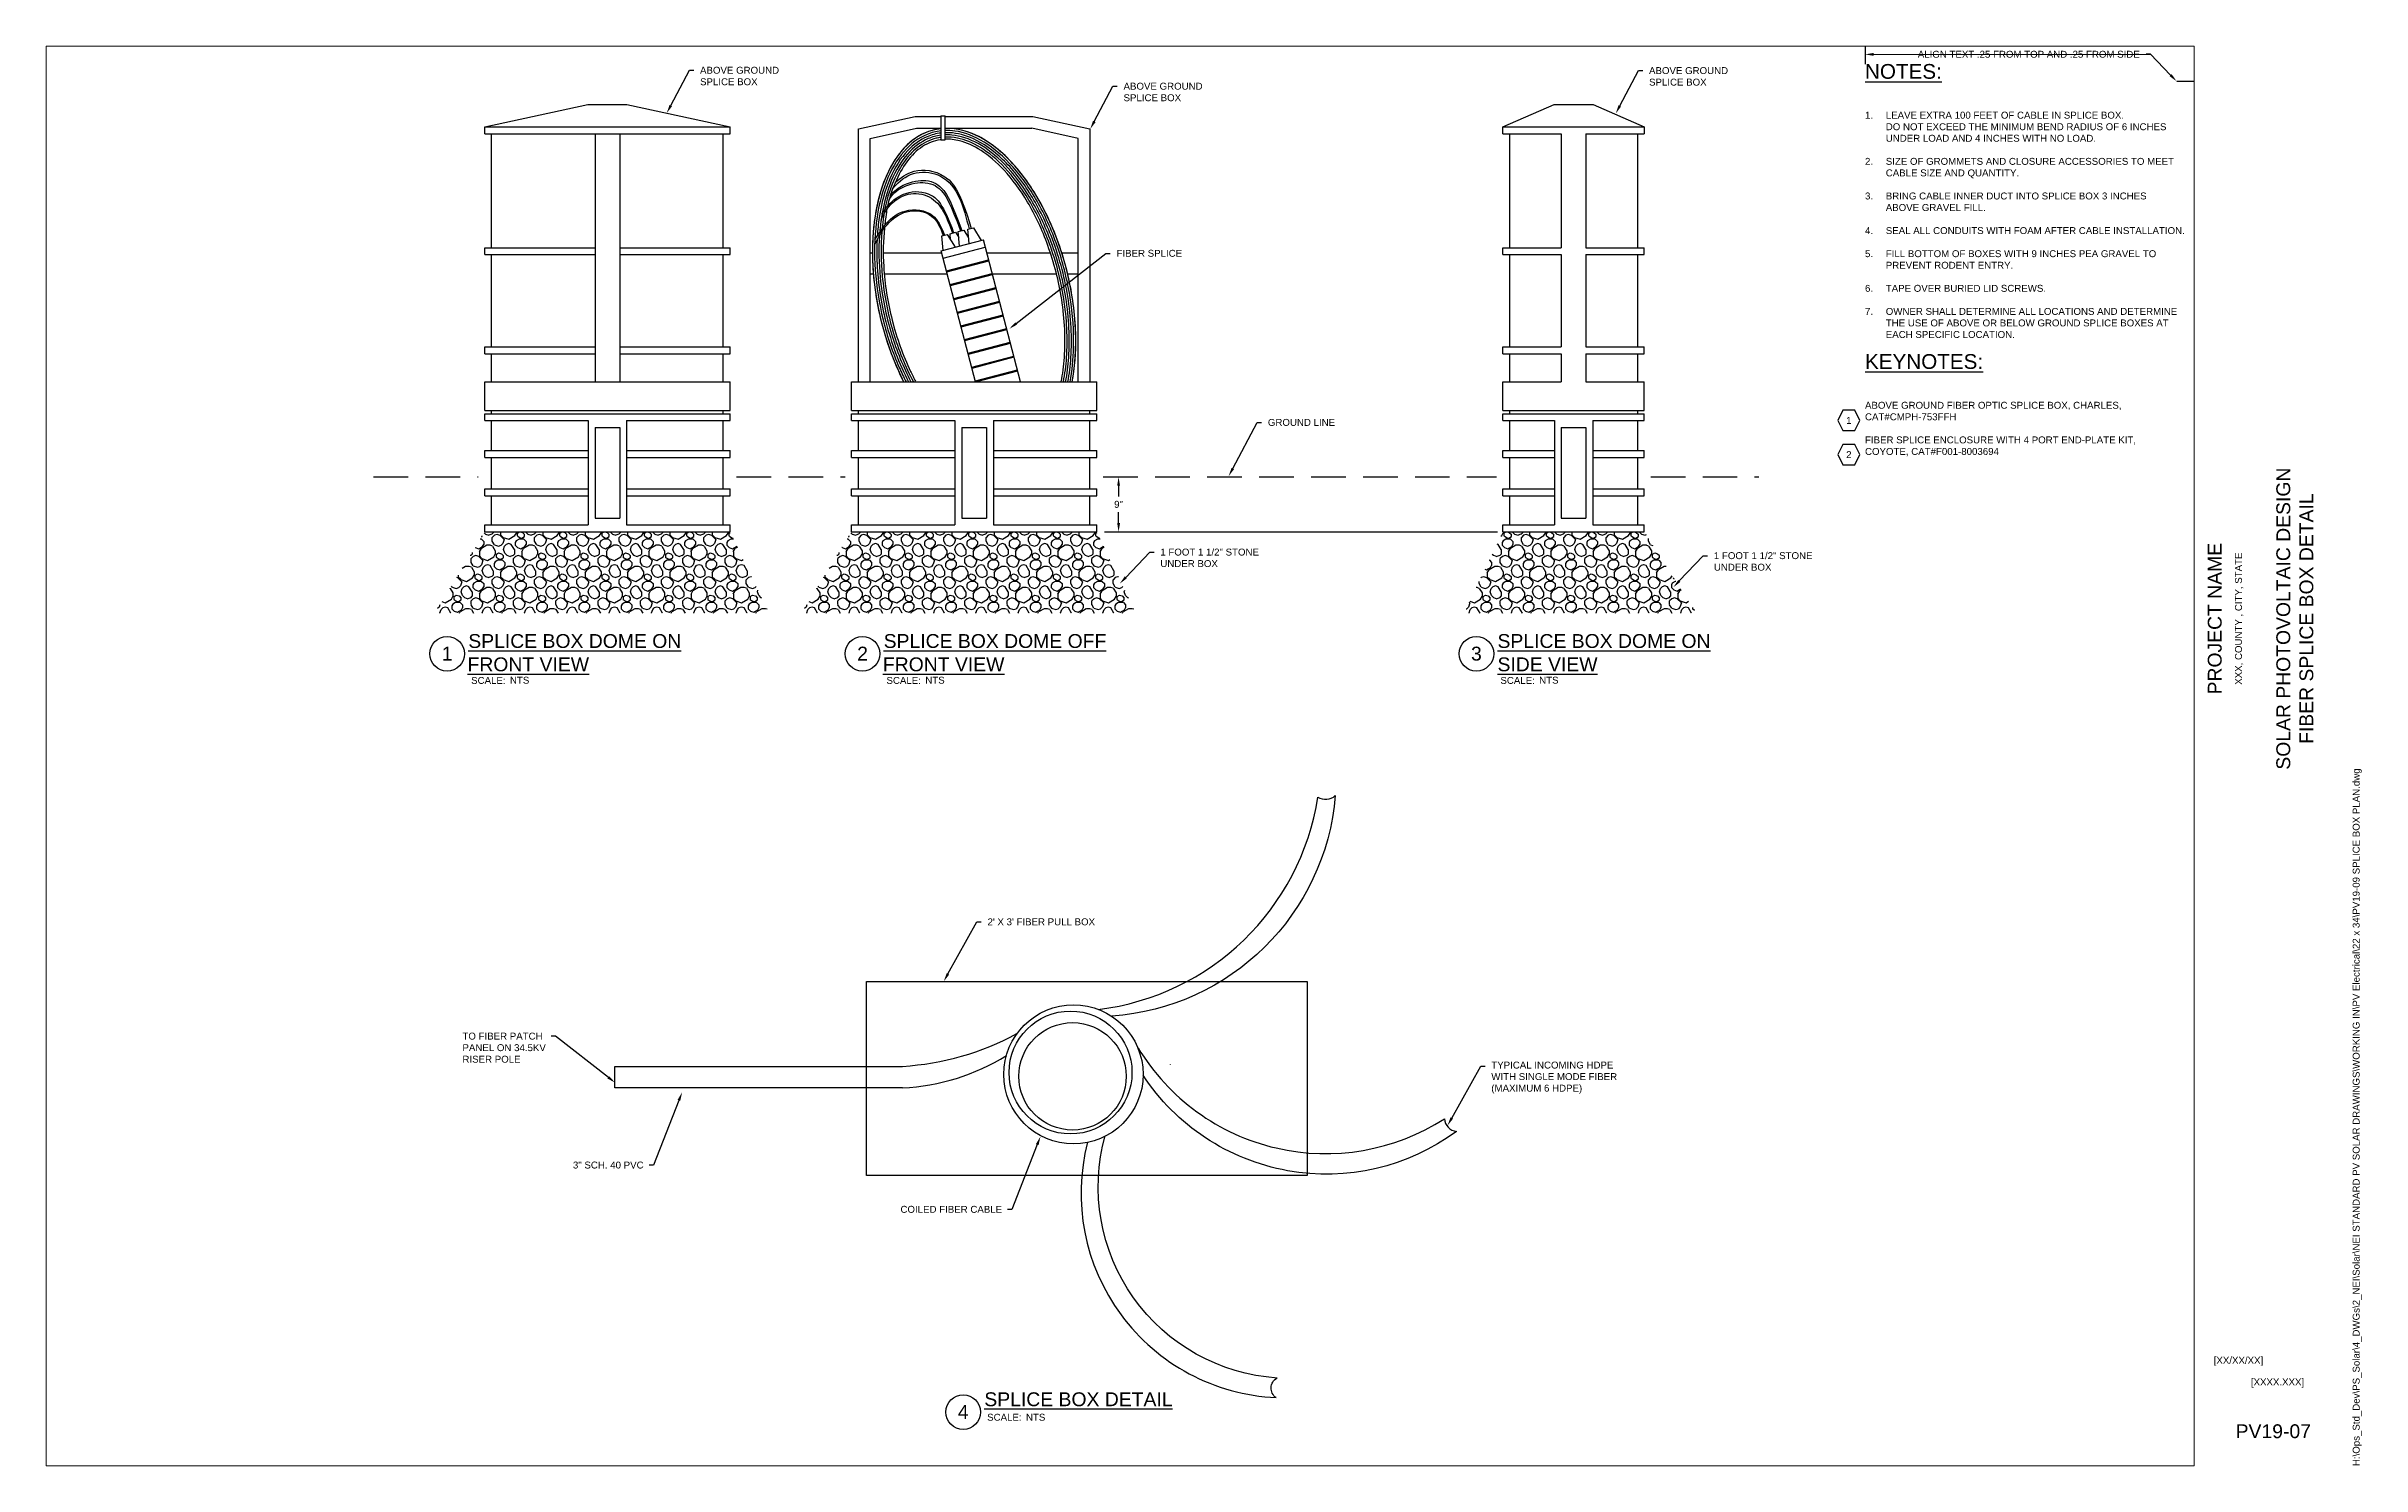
# Paper-space layout 'FIBER SPLICE BOX DETAIL' of a CAD drawing. Header units: feet, sheet in inches. Extents: x 0.7 to 34.2, y 1.3 to 21.8.
# The model-space entities are those that its viewports show. They can reach past a viewport. Long polylines and large blocks are cut down to what shows.
import ezdxf
from ezdxf import colors
from ezdxf.entities.mleader import LeaderData, LeaderLine
from ezdxf.enums import TextEntityAlignment as Align
from ezdxf.math import Vec2, Vec3

# ---------------------------------------------------------------- set-up
doc = ezdxf.new("R2010")
doc.units = ezdxf.units.FT
doc.header["$MEASUREMENT"] = 0
doc.linetypes.add('DASHED', pattern=[0.75, 0.5, -0.25])
for name, color, linetype in [('E-ANNO-NOTE', 3, 'Continuous'), ('E-WIPE-OUT', 7, 'Continuous'), ('G-ANNO-TEXT', 1, 'Continuous'), ('G-ANNO-TEXT @ 1', 1, 'Continuous'), ('G-ANNO-TTBL', 1, 'Continuous'), ('GEN-003', 3, 'Continuous')]:
    doc.layers.add(name, color=color, linetype=linetype)
doc.layers.add('FO- splice box Above', color=1, linetype='Continuous', lineweight=30)
doc.layers.add('G-NPLT', color=67, linetype='Continuous', plot=False)
doc.layers.add('VP', color=11, linetype='Continuous', plot=False)
doc.styles.add('NEI-A', font='arial.ttf')
doc.dimstyles.new('NEI-A', dxfattribs={"dimtxt": 0.1, "dimasz": 0.125, "dimexe": 0.0625, "dimexo": 0.0625, "dimgap": 0.0625, "dimtad": 0, "dimtih": 1, "dimtoh": 1, "dimdec": 4, "dimzin": 3, "dimdsep": 46, "dimlunit": 4, "dimtxsty": 'NEI-A', "dimcen": 0, "dimadec": 0, "dimazin": 0, "dimtfac": 0.75, "dimtdec": 4, "dimtofl": 0, "dimtmove": 0, "dimatfit": 3, "dimfxl": 1, "dimfrac": 1, "dimtolj": 1, "dimtzin": 0, "dimarcsym": 0})

psp = doc.layouts.new('FIBER SPLICE BOX DETAIL')

# ---------------------------------------------------------------- texts
at = {"layer": 'G-ANNO-TEXT', "insert": (26.985, 21.512), "char_height": 0.1, "attachment_point": 1, "style": 'NEI-A'}
psp.add_mtext_dynamic_manual_height_columns('\\pi-0.3,l0.3,t0.3;{\\H2.1322x;\\LNOTES:\\P}\\P\\P1.^ILEAVE EXTRA 100 FEET OF CABLE IN SPLICE BOX.\\P^IDO NOT EXCEED THE MINIMUM BEND RADIUS OF 6 INCHES UNDER LOAD AND 4 INCHES WITH NO LOAD.\\P\\P2.^ISIZE OF GROMMETS AND CLOSURE ACCESSORIES TO MEET CABLE SIZE AND QUANTITY.\\P\\P3.^IBRING CABLE INNER DUCT INTO SPLICE BOX 3 INCHES ABOVE GRAVEL FILL.\\P\\P4.^ISEAL ALL CONDUITS WITH FOAM AFTER CABLE INSTALLATION.  \\P\\P5.^IFILL BOTTOM OF BOXES WITH 9 INCHES PEA GRAVEL TO PREVENT RODENT ENTRY.\\P\\P6.^ITAPE OVER BURIED LID SCREWS.\\P\\P7.^IOWNER SHALL DETERMINE ALL LOCATIONS AND DETERMINE THE USE OF ABOVE OR BELOW GROUND SPLICE BOXES AT EACH SPECIFIC LOCATION.\\P\\P{\\H2.1322x;\\LKEYNOTES:\\P\\H0.469x;\\l\\P\\P\\pi0,l0,tz;ABOVE GROUND FIBER OPTIC SPLICE BOX, CHARLES, CAT#CMPH-753FFH\\P\\PFIBER SPLICE ENCLOSURE WITH 4 PORT END-PLATE KIT, COYOTE, CAT#F001-8003694 }', width=4.50088, gutter_width=0.547, heights=[0], dxfattribs=at)
at = {"layer": 'G-ANNO-TTBL', "style": 'NEI-A'}
psp.add_text('XXX, COUNTY , CITY, STATE', height=0.1, rotation=90, dxfattribs=at).set_placement((32.384, 13.502), align=Align.MIDDLE)
at = {"layer": 'G-ANNO-TTBL', "char_height": 0.2, "attachment_point": 5, "rotation": 90, "style": 'NEI-A'}
for s, width, gutter_width, heights, insert in [('SOLAR PHOTOVOLTAIC DESIGN\\PFIBER SPLICE BOX DETAIL', 6.78569, 0, [1.376], (33.19, 13.502)), ('PROJECT NAME', 7.8846, 0.5, [0], (32.034, 13.502))]:
    psp.add_mtext_dynamic_manual_height_columns(s, width=width, gutter_width=gutter_width, heights=heights, dxfattribs=dict(at, insert=insert))
at = {"layer": 'G-ANNO-TTBL', "style": 'NEI-A'}
for s, width, insert, char_height, attachment_point in [('[XX/XX/XX]', 0.85482, (32.018, 2.776), 0.1, 4), ('[XXXX.XXX]', 0.85482, (32.939, 2.463), 0.1, 5), ('PV19-07', 1.7218, (32.878, 1.765), 0.2, 5)]:
    psp.add_mtext_dynamic_manual_height_columns(s, width=width, gutter_width=0.5, heights=[0], dxfattribs=dict(at, insert=insert, char_height=char_height, attachment_point=attachment_point))
at = {"layer": 'G-NPLT', "insert": (34.024, 1.263), "char_height": 0.1, "width": 13.97168, "attachment_point": 1, "rotation": 90, "style": 'NEI-A'}
psp.add_mtext('H:\\\\Ops_Std_Dev\\\\PS_Solar\\\\4_DWGs\\\\2_NEI\\\\Solar\\\\NEI STANDARD PV SOLAR DRAWINGS\\\\WORKING IN\\\\PV Electrical\\\\22 x 34\\\\PV19-09 SPLICE BOX PLAN.dwg', dxfattribs=at)

msp = doc.modelspace()

# ---------------------------------------------------------------- blocks, each defined once
blk = doc.blocks.new('DETAIL_TITLE')
blk.add_circle((0.592, -0.513), 0.25)
at = {"style": 'NEI-A'}
blk.add_attdef('DETAIL_TITLE_001', (0.91, -0.485), '', height=0.2, dxfattribs=at)
at = {"style": 'NEI-A', "flags": 8}
blk.add_attdef('#', text='', height=0.2, dxfattribs=at).set_placement((0.592, -0.511), align=Align.MIDDLE_CENTER)
at = {"style": 'NEI-A'}
for tag, p in [('SCALE:', (0.939, -0.738)), ('1"_=_', (1.547, -0.738))]:
    blk.add_attdef(tag, text='', height=0.1, dxfattribs=at).set_placement(p, align=Align.BOTTOM_LEFT)
blk = doc.blocks.new('KEYN')
at = {"transparency": 16777216}
blk.add_wipeout([(-0.158, 0), (-0.088, 0.147), (0.088, 0.147), (0.159, 0), (0.088, -0.147), (-0.088, -0.147)], dxfattribs=at).dxf.layer = 'E-WIPE-OUT'
at = {"layer": 'G-ANNO-TEXT', "transparency": 16777216}
blk.add_lwpolyline([(-0.088, 0.147), (-0.158, 0), (-0.088, -0.147), (0.088, -0.147), (0.159, 0), (0.088, 0.147), (-0.088, 0.147)], dxfattribs=at)
at = {"layer": 'G-ANNO-TEXT', "transparency": 16777216, "style": 'NEI-A'}
blk.add_attdef('#', text='', height=0.1, dxfattribs=at).set_placement((0, 0), align=Align.MIDDLE_CENTER)
blk = doc.blocks.new('fo-box-side')
at = {"layer": 'FO- splice box Above'}
for points in [[(-8.5, 48.74), (-2.35, 51.44), (2.35, 51.44), (8.5, 48.74)], [(-8.5, 48.74), (8.5, 48.74)], [(-8.5, 47.91), (-8.5, 48.74)], [(-8.5, 47.91), (-1.49, 47.91)], [(-7.67, 34.19), (-7.67, 47.91)], [(-1.49, 47.91), (-1.49, 34.19)], [(1.49, 47.91), (8.5, 47.91)], [(1.49, 47.91), (1.49, 34.19)], [(7.67, 47.91), (7.67, 34.19)], [(8.5, 48.74), (8.5, 47.91)], [(-8.5, 34.19), (-1.49, 34.19)], [(-8.5, 33.36), (-8.5, 34.19)], [(1.49, 34.19), (8.5, 34.19)], [(8.5, 33.36), (8.5, 34.19)], [(-8.5, 33.36), (-1.49, 33.36)], [(-7.67, 22.25), (-7.67, 33.36)], [(-1.49, 33.36), (-1.49, 22.25)], [(1.49, 33.36), (8.5, 33.36)], [(1.49, 33.36), (1.49, 22.25)], [(7.67, 33.36), (7.67, 22.25)], [(-8.5, 22.25), (-1.49, 22.25)], [(-8.5, 21.43), (-8.5, 22.25)], [(-8.5, 21.43), (-1.49, 21.43)], [(-7.67, 18.05), (-7.67, 21.43)], [(-1.49, 21.43), (-1.49, 18.05)], [(1.49, 22.25), (8.5, 22.25)], [(1.49, 21.43), (8.5, 21.43)], [(1.49, 21.43), (1.49, 18.05)], [(7.67, 21.43), (7.67, 18.05)], [(8.5, 21.43), (8.5, 22.25)], [(-8.5, 18.05), (-1.49, 18.05)], [(-8.5, 14.6), (-8.5, 18.05)], [(1.49, 18.05), (8.5, 18.05)], [(8.5, 14.6), (8.5, 18.05)], [(-8.5, 14.6), (8.5, 14.6)], [(-8.5, 14.22), (8.5, 14.22)], [(-8.5, 13.39), (-8.5, 14.22)], [(-7.67, 14.22), (-7.67, 14.6)], [(7.67, 14.6), (7.67, 14.22)], [(8.5, 13.39), (8.5, 14.22)], [(-8.5, 13.39), (-2.31, 13.39)], [(-7.67, 9.77), (-7.67, 13.39)], [(-2.31, 13.39), (-2.31, 0.83)], [(-1.49, 12.56), (1.49, 12.56)], [(-1.49, 12.56), (-1.49, 1.66)], [(1.49, 12.56), (1.49, 1.66)], [(2.31, 13.39), (8.5, 13.39)], [(2.31, 13.39), (2.31, 0.83)], [(7.67, 13.39), (7.67, 9.77)], [(-8.5, 9.77), (-2.31, 9.77)], [(-8.5, 8.94), (-8.5, 9.77)], [(-8.5, 8.94), (-2.31, 8.94)], [(-7.67, 5.16), (-7.67, 8.94)], [(2.31, 9.77), (8.5, 9.77)], [(2.31, 8.94), (8.5, 8.94)], [(7.67, 8.94), (7.67, 5.16)], [(8.5, 8.94), (8.5, 9.77)], [(-8.5, 5.16), (-2.31, 5.16)], [(-8.5, 4.33), (-8.5, 5.16)], [(-8.5, 4.33), (-2.31, 4.33)], [(-7.67, 0.83), (-7.67, 4.33)], [(2.31, 5.16), (8.5, 5.16)], [(2.31, 4.33), (8.5, 4.33)], [(7.67, 4.33), (7.67, 0.83)], [(8.5, 4.33), (8.5, 5.16)], [(-8.5, 0.83), (-2.31, 0.83)], [(-8.5, 0), (-8.5, 0.83)], [(-8.5, 0), (8.5, 0)], [(-1.49, 1.66), (1.49, 1.66)], [(2.31, 0.83), (8.5, 0.83)], [(8.5, 0), (8.5, 0.83)]]:
    blk.add_lwpolyline(points, dxfattribs=at)
blk = doc.blocks.new('*D4')
at = {"color": 0, "lineweight": -2, "transparency": 16777216}
for p, q in [((25.29, 3.77), (25.512, 3.77)), ((25.449, 3.645), (25.449, 3.487)), ((25.449, 3.103), (25.449, 3.26)), ((25.307, 2.978), (25.512, 2.978))]:
    blk.add_line(p, q, dxfattribs=at)
at = {"color": 0, "transparency": 16777216}
for points in [[(25.429, 3.645), (25.47, 3.645), (25.449, 3.77)], [(25.429, 3.103), (25.47, 3.103), (25.449, 2.978)]]:
    blk.add_solid(points, dxfattribs=at)
at = {"layer": 'Defpoints', "color": 0, "transparency": 16777216}
for p in [(25.228, 3.77), (25.449, 3.77), (25.244, 2.978)]:
    blk.add_point(p, dxfattribs=at)
at = {"color": 0, "transparency": 16777216, "insert": (25.449, 3.374), "char_height": 0.1, "attachment_point": 5, "style": 'NEI-A'}
blk.add_mtext('\\A1;9"', dxfattribs=at)

# ---------------------------------------------------------------- dimensions: what is measured, and where the dimension line sits
dim = msp.add_linear_dim(base=(25.44948, 3.76987), p1=(25.24444, 2.97755), p2=(25.2279, 3.76987), angle=90, text='9"', dimstyle='NEI-A')
dim.commit()
dim.dimension.update_dxf_attribs({"geometry": '*D4', "text_midpoint": (25.44948, 3.37371)})

# ---------------------------------------------------------------- hatches: boundary and pattern name
h = msp.add_hatch()
h.set_pattern_fill('K13', color=256, scale=0.04, angle=45, style=0)
h.set_pattern_definition([(161.565, (15.46205, 2.18394), (-0.30547, 0.30547), [0.039004, -0.926977]), (198.435, (15.48673, 2.02571), (-0.30547, -0.30547), [0.044652, -0.92133]), (108.435, (15.36686, 2.0564), (-0.30547, 0.30547), [0.058743, -0.90724]), (120.9638, (15.50661, 2.10966), (-0.3054701, 0.3054701), [0.086623, -1.69456]), (341.565, (15.58482, 2.36898), (-0.30547, 0.30547), [0.041445, -0.924536]), (30.9638, (15.55191, 2.34924), (-0.3054701, -0.3054701), [0.038383, -1.742798]), (108.435, (15.55641, 2.29671), (-0.30547, 0.30547), [0.014243, -0.951738]), (30.9638, (15.61509, 2.27531), (-0.3054701, -0.3054701), [0.044966, -1.736216]), (239.0362, (15.533, 2.23613), (0.3054701, 0.3054701), [0.0269, -1.754281]), (210.9638, (15.57402, 2.26074), (-0.3054701, -0.3054701), [0.047836, -1.733346]), (59.0362, (15.65813, 2.15599), (0.3054701, 0.3054701), [0.032295, -1.748887]), (315, (15.64254, 2.26074), (0.61094, -8e-15), [0.045542, -0.386458]), (341.565, (15.5528, 2.13868), (-0.30547, 0.30547), [0.05183, -0.914152]), (30.9638, (15.60196, 2.12229), (-0.3054701, -0.3054701), [0.0655, -1.715683]), (59.0362, (15.51391, 2.31149), (0.3054701, 0.3054701), [0.04393, -1.737251]), (30.9638, (15.42623, 2.25889), (-0.3054701, -0.3054701), [0.102242, -1.67894]), (341.565, (15.64857, 1.98113), (-0.30547, 0.30547), [0.087635, -0.878346]), (59.0362, (15.61196, 2.07743), (0.3054701, 0.3054701), [0.055313, -1.72587]), (210.9638, (15.71897, 2.17199), (-0.3054701, -0.3054701), [0.091607, -1.689574]), (300.9638, (15.80175, 2.16107), (-0.3054701, 0.3054701), [0.07819, -1.70299]), (225, (15.64396, 1.8907), (-8e-15, -0.61094), [0.033566, -0.398434]), (251.565, (15.66382, 1.95029), (0.30547, 0.30547), [0.062805, -0.903176]), (18.435, (15.58322, 1.85464), (-0.30547, -0.30547), [0.039002, -0.92698]), (341.565, (15.52397, 1.87439), (-0.30547, 0.30547), [0.062454, -0.903527]), (198.435, (15.56245, 2.023), (-0.30547, -0.30547), [0.040032, -0.92595]), (161.565, (15.60544, 2.00867), (-0.30547, 0.30547), [0.045315, -0.920666]), (225, (15.52447, 2.01034), (-8e-15, -0.61094), [0.043815, -0.388185]), (135, (15.6638, 1.9503), (-0.61094, 8e-15), [0.08256, -0.34944]), (135, (15.64857, 1.98113), (-0.61094, 8e-15), [0.051765, -0.380235]), (180, (15.769, 2.172), (-0.30547, 0.30547), [0.05002, -0.56092]), (270, (15.61196, 2.07743), (-0.30547, 0.30547), [0.059694, -0.551246]), (270, (15.84198, 2.09402), (-0.30547, 0.30547), [0.030332, -0.580608]), (161.565, (15.80175, 2.16107), (-0.30547, 0.30547), [0.03453, -0.931453]), (315, (15.62414, 2.35588), (0.61094, -8e-15), [0.041723, -0.390277]), (90, (15.65364, 2.29844), (-0.30547, 0.30547), [0.02793, -0.58301]), (90, (15.5519, 2.31023), (-0.30547, 0.30547), [0.03901, -0.57193]), (360, (15.5921, 2.2753), (-0.30547, 0.30547), [0.022998, -0.587942]), (149.0362, (15.59209, 2.27531), (-0.3054701, 0.3054701), [0.041603, -1.739578]), (90, (15.4935, 1.9252), (-0.30547, 0.30547), [0.054164, -0.556776]), (120.9638, (15.52397, 1.87439), (-0.3054701, 0.3054701), [0.059248, -1.721933]), (315, (15.36686, 2.0564), (0.61094, -8e-15), [0.04022, -0.39178]), (71.565, (15.34828, 2.11212), (0.30547, 0.30547), [0.050688, -0.915293]), (45, (15.3643, 2.1602), (8e-15, 0.61094), [0.033566, -0.398434]), (198.435, (15.42504, 2.19628), (-0.30547, -0.30547), [0.039002, -0.92698]), (341.565, (15.3953, 2.02795), (-0.30547, 0.30547), [0.051733, -0.91425]), (45, (15.48673, 2.0257), (8e-15, 0.61094), [0.028114, -0.403886]), (270, (15.5066, 2.10966), (-0.30547, 0.30547), [0.06407, -0.54687]), (135, (15.5528, 2.13868), (-0.61094, 8e-15), [0.047566, -0.384434]), (180, (15.64254, 2.26074), (-0.30547, 0.30547), [0.068523, -0.542418]), (270, (15.51916, 2.21306), (-0.30547, 0.30547), [0.040752, -0.57019]), (270, (15.67474, 2.22854), (-0.30547, 0.30547), [0.04486, -0.56608]), (270, (15.5365, 2.36916), (-0.30547, 0.30547), [0.02, -0.59094])])
h.paths.add_polyline_path([(19.84086, 2.97755), (16.30086, 2.97755), (15.58143, 1.80315), (20.40261, 1.80315)])
h = msp.add_hatch()
h.set_pattern_fill('K13', color=256, scale=0.04, angle=45, style=0)
h.set_pattern_definition([(161.565, (20.75555, 2.18394), (-0.30547, 0.30547), [0.039004, -0.926977]), (198.435, (20.78024, 2.02571), (-0.30547, -0.30547), [0.044652, -0.92133]), (108.435, (20.66036, 2.0564), (-0.30547, 0.30547), [0.058743, -0.90724]), (120.9638, (20.80012, 2.10966), (-0.3054701, 0.3054701), [0.086623, -1.69456]), (341.565, (20.87833, 2.36898), (-0.30547, 0.30547), [0.041445, -0.924536]), (30.9638, (20.84541, 2.34924), (-0.3054701, -0.3054701), [0.038383, -1.742798]), (108.435, (20.84992, 2.29671), (-0.30547, 0.30547), [0.014243, -0.951738]), (30.9638, (20.90859, 2.27531), (-0.3054701, -0.3054701), [0.044966, -1.736216]), (239.0362, (20.8265, 2.23613), (0.3054701, 0.3054701), [0.0269, -1.754281]), (210.9638, (20.86752, 2.26074), (-0.3054701, -0.3054701), [0.047836, -1.733346]), (59.0362, (20.95163, 2.15599), (0.3054701, 0.3054701), [0.032295, -1.748887]), (315, (20.93604, 2.26074), (0.61094, -8e-15), [0.045542, -0.386458]), (341.565, (20.8463, 2.13868), (-0.30547, 0.30547), [0.05183, -0.914152]), (30.9638, (20.89547, 2.12229), (-0.3054701, -0.3054701), [0.0655, -1.715683]), (59.0362, (20.80741, 2.31149), (0.3054701, 0.3054701), [0.04393, -1.737251]), (30.9638, (20.71974, 2.25889), (-0.3054701, -0.3054701), [0.102242, -1.67894]), (341.565, (20.94207, 1.98113), (-0.30547, 0.30547), [0.087635, -0.878346]), (59.0362, (20.90546, 2.07743), (0.3054701, 0.3054701), [0.055313, -1.72587]), (210.9638, (21.01248, 2.17199), (-0.3054701, -0.3054701), [0.091607, -1.689574]), (300.9638, (21.09525, 2.16107), (-0.3054701, 0.3054701), [0.07819, -1.70299]), (225, (20.93746, 1.8907), (-8e-15, -0.61094), [0.033566, -0.398434]), (251.565, (20.95732, 1.95029), (0.30547, 0.30547), [0.062805, -0.903176]), (18.435, (20.87672, 1.85464), (-0.30547, -0.30547), [0.039002, -0.92698]), (341.565, (20.81747, 1.87439), (-0.30547, 0.30547), [0.062454, -0.903527]), (198.435, (20.85595, 2.023), (-0.30547, -0.30547), [0.040032, -0.92595]), (161.565, (20.89894, 2.00867), (-0.30547, 0.30547), [0.045315, -0.920666]), (225, (20.81797, 2.01034), (-8e-15, -0.61094), [0.043815, -0.388185]), (135, (20.9573, 1.9503), (-0.61094, 8e-15), [0.08256, -0.34944]), (135, (20.94207, 1.98113), (-0.61094, 8e-15), [0.051765, -0.380235]), (180, (21.0625, 2.172), (-0.30547, 0.30547), [0.05002, -0.56092]), (270, (20.90546, 2.07743), (-0.30547, 0.30547), [0.059694, -0.551246]), (270, (21.13548, 2.09402), (-0.30547, 0.30547), [0.030332, -0.580608]), (161.565, (21.09525, 2.16107), (-0.30547, 0.30547), [0.03453, -0.931453]), (315, (20.91764, 2.35588), (0.61094, -8e-15), [0.041723, -0.390277]), (90, (20.94715, 2.29844), (-0.30547, 0.30547), [0.02793, -0.58301]), (90, (20.8454, 2.31023), (-0.30547, 0.30547), [0.03901, -0.57193]), (360, (20.8856, 2.2753), (-0.30547, 0.30547), [0.022998, -0.587942]), (149.0362, (20.88559, 2.27531), (-0.3054701, 0.3054701), [0.041603, -1.739578]), (90, (20.787, 1.9252), (-0.30547, 0.30547), [0.054164, -0.556776]), (120.9638, (20.81747, 1.87439), (-0.3054701, 0.3054701), [0.059248, -1.721933]), (315, (20.66036, 2.0564), (0.61094, -8e-15), [0.04022, -0.39178]), (71.565, (20.64178, 2.11212), (0.30547, 0.30547), [0.050688, -0.915293]), (45, (20.6578, 2.1602), (8e-15, 0.61094), [0.033566, -0.398434]), (198.435, (20.71855, 2.19628), (-0.30547, -0.30547), [0.039002, -0.92698]), (341.565, (20.6888, 2.02795), (-0.30547, 0.30547), [0.051733, -0.91425]), (45, (20.78024, 2.0257), (8e-15, 0.61094), [0.028114, -0.403886]), (270, (20.80012, 2.10966), (-0.30547, 0.30547), [0.06407, -0.54687]), (135, (20.8463, 2.13868), (-0.61094, 8e-15), [0.047566, -0.384434]), (180, (20.93604, 2.26074), (-0.30547, 0.30547), [0.068523, -0.542418]), (270, (20.81266, 2.21306), (-0.30547, 0.30547), [0.040752, -0.57019]), (270, (20.96825, 2.22854), (-0.30547, 0.30547), [0.04486, -0.56608]), (270, (20.83, 2.36916), (-0.30547, 0.30547), [0.02, -0.59094])])
h.paths.add_polyline_path([(25.13436, 2.97755), (21.59436, 2.97755), (20.87493, 1.80315), (25.69612, 1.80315)])
h = msp.add_hatch()
h.set_pattern_fill('K13', color=256, scale=0.04, angle=45, style=0)
h.set_pattern_definition([(161.565, (30.3155, 2.18394), (-0.30547, 0.30547), [0.039004, -0.926977]), (198.435, (30.34019, 2.02571), (-0.30547, -0.30547), [0.044652, -0.92133]), (108.435, (30.2203, 2.0564), (-0.30547, 0.30547), [0.058743, -0.90724]), (120.9638, (30.36007, 2.10966), (-0.30547, 0.30547), [0.086623, -1.69456]), (341.565, (30.43828, 2.36898), (-0.30547, 0.30547), [0.041445, -0.924536]), (30.9638, (30.40536, 2.34924), (-0.30547, -0.30547), [0.038383, -1.7428]), (108.435, (30.40987, 2.29671), (-0.30547, 0.30547), [0.014243, -0.95174]), (30.9638, (30.46854, 2.27531), (-0.30547, -0.30547), [0.044966, -1.736216]), (239.0362, (30.38645, 2.23613), (0.30547, 0.30547), [0.0269, -1.75428]), (210.9638, (30.42747, 2.26074), (-0.30547, -0.30547), [0.047836, -1.733346]), (59.0362, (30.51158, 2.15599), (0.30547, 0.30547), [0.032295, -1.748887]), (315, (30.496, 2.26074), (0.61094, -8e-15), [0.04554, -0.38646]), (341.565, (30.40625, 2.13868), (-0.30547, 0.30547), [0.05183, -0.91415]), (30.9638, (30.45542, 2.12229), (-0.30547, -0.30547), [0.0655, -1.715683]), (59.0362, (30.36736, 2.31149), (0.30547, 0.30547), [0.04393, -1.73725]), (30.9638, (30.27969, 2.25889), (-0.30547, -0.30547), [0.10224, -1.67894]), (341.565, (30.50202, 1.98113), (-0.30547, 0.30547), [0.087635, -0.878346]), (59.0362, (30.46542, 2.07743), (0.30547, 0.30547), [0.055313, -1.72587]), (210.9638, (30.57243, 2.17199), (-0.30547, -0.30547), [0.091607, -1.689574]), (300.9638, (30.6552, 2.16107), (-0.30547, 0.30547), [0.07819, -1.70299]), (225, (30.4974, 1.8907), (-8e-15, -0.61094), [0.033566, -0.398434]), (251.565, (30.51727, 1.95029), (0.30547, 0.30547), [0.062805, -0.903176]), (18.435, (30.43667, 1.85464), (-0.30547, -0.30547), [0.039002, -0.92698]), (341.565, (30.37742, 1.87439), (-0.30547, 0.30547), [0.062454, -0.903527]), (198.435, (30.4159, 2.023), (-0.30547, -0.30547), [0.04003, -0.92595]), (161.565, (30.4589, 2.00867), (-0.30547, 0.30547), [0.045315, -0.920666]), (225, (30.37792, 2.01034), (-8e-15, -0.61094), [0.043815, -0.388185]), (135, (30.51727, 1.9503), (-0.61094, 8e-15), [0.08256, -0.34944]), (135, (30.502, 1.98113), (-0.61094, 8e-15), [0.051765, -0.380235]), (180, (30.62245, 2.172), (-0.30547, 0.30547), [0.05002, -0.56092]), (270, (30.46542, 2.07743), (-0.30547, 0.30547), [0.059694, -0.551246]), (270, (30.69543, 2.09402), (-0.30547, 0.30547), [0.03033, -0.58061]), (161.565, (30.6552, 2.16107), (-0.30547, 0.30547), [0.03453, -0.931453]), (315, (30.4776, 2.35588), (0.61094, -8e-15), [0.041723, -0.390277]), (90, (30.5071, 2.29844), (-0.30547, 0.30547), [0.02793, -0.58301]), (90, (30.40536, 2.31023), (-0.30547, 0.30547), [0.03901, -0.57193]), (360, (30.44554, 2.2753), (-0.30547, 0.30547), [0.023, -0.58794]), (149.0362, (30.44554, 2.27531), (-0.30547, 0.30547), [0.041603, -1.73958]), (90, (30.34694, 1.9252), (-0.30547, 0.30547), [0.054164, -0.556776]), (120.9638, (30.37742, 1.87439), (-0.30547, 0.30547), [0.05925, -1.721933]), (315, (30.2203, 2.0564), (0.61094, -8e-15), [0.04022, -0.39178]), (71.565, (30.20173, 2.11212), (0.30547, 0.30547), [0.05069, -0.915293]), (45, (30.21776, 2.1602), (8e-15, 0.61094), [0.033566, -0.398434]), (198.435, (30.2785, 2.19628), (-0.30547, -0.30547), [0.039002, -0.92698]), (341.565, (30.24875, 2.02795), (-0.30547, 0.30547), [0.051733, -0.91425]), (45, (30.3402, 2.0257), (8e-15, 0.61094), [0.028114, -0.403886]), (270, (30.36007, 2.10966), (-0.30547, 0.30547), [0.06407, -0.54687]), (135, (30.40625, 2.13868), (-0.61094, 8e-15), [0.047566, -0.384434]), (180, (30.496, 2.26074), (-0.30547, 0.30547), [0.068523, -0.542418]), (270, (30.3726, 2.21306), (-0.30547, 0.30547), [0.04075, -0.57019]), (270, (30.5282, 2.22854), (-0.30547, 0.30547), [0.04486, -0.56608]), (270, (30.38996, 2.36916), (-0.30547, 0.30547), [0.02, -0.59094])])
h.paths.add_polyline_path([(33.03632, 2.97755), (30.99632, 2.97755), (30.43489, 1.80315), (33.78376, 1.80315)])

# ---------------------------------------------------------------- linework, layer by layer
for points in [[(16.30086, 8.82671), (17.78857, 9.15071), (18.35314, 9.15071), (19.84086, 8.82671)], [(16.30086, 8.82671), (19.84086, 8.82671)], [(16.30086, 8.72729), (16.30086, 8.82671)], [(16.30086, 8.72729), (19.84086, 8.72729)], [(16.40028, 7.08031), (16.40028, 8.72729)], [(17.89248, 8.72729), (17.89248, 5.14339)], [(18.24924, 8.72729), (18.24924, 5.14339)], [(19.74144, 7.08031), (19.74144, 8.72729)], [(19.84086, 8.72729), (19.84086, 8.82671)], [(21.69378, 5.14339), (21.69378, 8.7974), (22.5152, 8.97629)], [(21.86418, 5.14339), (21.86418, 8.66012), (22.53354, 8.80589)], [(22.5152, 8.97629), (22.88292, 8.97629)], [(22.53354, 8.80589), (22.88292, 8.80589)], [(22.88292, 8.98636), (22.88292, 8.63939), (22.94706, 8.63939), (22.94706, 8.98636)], [(22.88292, 8.98636), (22.94706, 8.98636)], [(22.94706, 8.97629), (24.21352, 8.97629)], [(22.94706, 8.80589), (24.19518, 8.80589)], [(24.86454, 5.14339), (24.86454, 8.66012), (24.19518, 8.80589)], [(24.21352, 8.97629), (25.03494, 8.7974), (25.03494, 5.14339)], [(23.29222, 7.13953), (23.27329, 7.34783), (23.35342, 7.36883), (23.46553, 7.18495)], [(16.30086, 7.08031), (17.89248, 7.08031)], [(16.30086, 6.98089), (16.30086, 7.08031)], [(18.24924, 7.08031), (19.84086, 7.08031)], [(19.84086, 6.98089), (19.84086, 7.08031)], [(22.89091, 7.03436), (23.49847, 7.19358)], [(23.38645, 5.14339), (22.89091, 7.03436)], [(22.91583, 7.04089), (22.89673, 7.25102), (22.97687, 7.27202), (23.08996, 7.08652)], [(22.91823, 6.93013), (23.52579, 7.08934)], [(23.02531, 7.19256), (23.0171, 7.28293), (23.09724, 7.30393), (23.14392, 7.22735)], [(23.15518, 7.10349), (23.13608, 7.31362), (23.21622, 7.33462), (23.2847, 7.22229)], [(24.03573, 5.14339), (23.49847, 7.19358)], [(16.30086, 6.98089), (17.89248, 6.98089)], [(16.40028, 5.64815), (16.40028, 6.98089)], [(18.24924, 6.98089), (19.84086, 6.98089)], [(19.74144, 5.64815), (19.74144, 6.98089)], [(21.86418, 7.00564), (21.8963, 7.00564)], [(21.86418, 6.70426), (21.9097, 6.70426)], [(22.05306, 7.00564), (22.89844, 7.00564)], [(22.06699, 6.70426), (22.97742, 6.70426)], [(22.9666, 6.74553), (23.57416, 6.90475)], [(22.97041, 6.73098), (23.57798, 6.89019)], [(23.0186, 6.5471), (23.62616, 6.70631)], [(23.02217, 6.53346), (23.62974, 6.69267)], [(23.54772, 7.00564), (24.46535, 7.00564)], [(23.6267, 6.70426), (24.55259, 6.70426)], [(24.63004, 7.00564), (24.85992, 7.00564)], [(24.71398, 6.70426), (24.85992, 6.70426)], [(23.07055, 6.34886), (23.67811, 6.50808)], [(23.07436, 6.33431), (23.68192, 6.49352)], [(23.12255, 6.15043), (23.73011, 6.30964)], [(23.12612, 6.13679), (23.73369, 6.296)], [(23.1745, 5.9522), (23.78206, 6.11141)], [(23.17831, 5.93764), (23.78587, 6.09686)], [(23.2265, 5.75376), (23.83406, 5.91297)], [(23.23007, 5.74012), (23.83764, 5.89933)], [(23.27845, 5.55553), (23.88601, 5.71474)], [(23.28226, 5.54097), (23.88982, 5.70019)], [(16.30086, 5.64815), (17.89248, 5.64815)], [(16.30086, 5.54873), (16.30086, 5.64815)], [(16.30086, 5.54873), (17.89248, 5.54873)], [(16.40028, 5.14339), (16.40028, 5.54873)], [(18.24924, 5.64815), (19.84086, 5.64815)], [(18.24924, 5.54873), (19.84086, 5.54873)], [(19.74144, 5.14339), (19.74144, 5.54873)], [(19.84086, 5.54873), (19.84086, 5.64815)], [(23.33045, 5.35709), (23.93801, 5.5163)], [(23.33402, 5.34345), (23.94158, 5.50266)], [(16.30086, 5.14339), (19.84086, 5.14339)], [(16.30086, 4.72945), (16.30086, 5.14339)], [(19.84086, 4.72945), (19.84086, 5.14339)], [(21.59436, 5.14339), (25.13436, 5.14339)], [(21.59436, 4.72945), (21.59436, 5.14339)], [(23.3824, 5.15886), (23.98996, 5.31807)], [(23.38621, 5.1443), (23.99377, 5.30352)], [(25.13436, 4.72945), (25.13436, 5.14339)], [(16.30086, 4.72945), (19.84086, 4.72945)], [(16.30086, 4.6834), (19.84086, 4.6834)], [(16.30086, 4.58398), (16.30086, 4.6834)], [(16.40028, 4.6834), (16.40028, 4.72945)], [(19.74144, 4.6834), (19.74144, 4.72945)], [(19.84086, 4.58398), (19.84086, 4.6834)], [(21.59436, 4.72945), (25.13436, 4.72945)], [(21.59436, 4.6834), (25.13436, 4.6834)], [(21.59436, 4.58398), (21.59436, 4.6834)], [(21.69378, 4.6834), (21.69378, 4.72945)], [(25.03494, 4.6834), (25.03494, 4.72945)], [(25.13436, 4.58398), (25.13436, 4.6834)], [(16.30086, 4.58398), (17.79312, 4.58398)], [(16.40028, 4.14978), (16.40028, 4.58398)], [(17.79312, 4.58398), (17.79312, 3.07697)], [(17.89248, 4.48462), (18.24924, 4.48462)], [(17.89248, 4.48462), (17.89248, 3.17633)], [(18.24924, 4.48462), (18.24924, 3.17633)], [(18.3486, 4.58398), (19.84086, 4.58398)], [(18.3486, 4.58398), (18.3486, 3.07697)], [(19.74144, 4.14978), (19.74144, 4.58398)], [(21.59436, 4.58398), (23.08662, 4.58398)], [(21.69378, 4.14978), (21.69378, 4.58398)], [(23.08662, 4.58398), (23.08662, 3.07697)], [(23.18598, 4.48462), (23.54274, 4.48462)], [(23.18598, 4.48462), (23.18598, 3.17633)], [(23.54274, 4.48462), (23.54274, 3.17633)], [(23.6421, 4.58398), (25.13436, 4.58398)], [(23.6421, 4.58398), (23.6421, 3.07697)], [(25.03494, 4.14978), (25.03494, 4.58398)], [(16.30086, 4.14978), (17.79312, 4.14978)], [(16.30086, 4.05036), (16.30086, 4.14978)], [(16.30086, 4.05036), (17.79312, 4.05036)], [(16.40028, 3.59617), (16.40028, 4.05036)], [(18.3486, 4.14978), (19.84086, 4.14978)], [(18.3486, 4.05036), (19.84086, 4.05036)], [(19.74144, 3.59617), (19.74144, 4.05036)], [(19.84086, 4.05036), (19.84086, 4.14978)], [(21.59436, 4.14978), (23.08662, 4.14978)], [(21.59436, 4.05036), (21.59436, 4.14978)], [(21.59436, 4.05036), (23.08662, 4.05036)], [(21.69378, 3.59617), (21.69378, 4.05036)], [(23.6421, 4.14978), (25.13436, 4.14978)], [(23.6421, 4.05036), (25.13436, 4.05036)], [(25.03494, 3.59617), (25.03494, 4.05036)], [(25.13436, 4.05036), (25.13436, 4.14978)], [(16.30086, 3.59617), (17.79312, 3.59617)], [(16.30086, 3.49675), (16.30086, 3.59617)], [(16.30086, 3.49675), (17.79312, 3.49675)], [(16.40028, 3.07697), (16.40028, 3.49675)], [(18.3486, 3.59617), (19.84086, 3.59617)], [(18.3486, 3.49675), (19.84086, 3.49675)], [(19.74144, 3.07697), (19.74144, 3.49675)], [(19.84086, 3.49675), (19.84086, 3.59617)], [(21.59436, 3.59617), (23.08662, 3.59617)], [(21.59436, 3.49675), (21.59436, 3.59617)], [(21.59436, 3.49675), (23.08662, 3.49675)], [(21.69378, 3.07697), (21.69378, 3.49675)], [(23.6421, 3.59617), (25.13436, 3.59617)], [(23.6421, 3.49675), (25.13436, 3.49675)], [(25.03494, 3.07697), (25.03494, 3.49675)], [(25.13436, 3.49675), (25.13436, 3.59617)], [(16.30086, 3.07697), (17.79312, 3.07697)], [(16.30086, 2.97755), (16.30086, 3.07697)], [(17.89248, 3.17633), (18.24924, 3.17633)], [(18.3486, 3.07697), (19.84086, 3.07697)], [(19.84086, 2.97755), (19.84086, 3.07697)], [(21.59436, 3.07697), (23.08662, 3.07697)], [(21.59436, 2.97755), (21.59436, 3.07697)], [(23.18598, 3.17633), (23.54274, 3.17633)], [(23.6421, 3.07697), (25.13436, 3.07697)], [(25.13436, 2.97755), (25.13436, 3.07697)], [(16.30086, 2.97755), (19.84086, 2.97755)], [(21.59436, 2.97755), (25.13436, 2.97755)], [(25.24444, 2.97755), (30.91944, 2.97755)]]:
    msp.add_lwpolyline(points)
at = {"linetype": 'DASHED'}
for points in [[(14.69648, 3.76987), (16.20743, 3.76987)], [(19.9344, 3.76987), (21.50094, 3.76987)], [(25.2279, 3.76987), (30.9029, 3.76987)], [(33.12986, 3.76987), (34.6892, 3.76987)]]:
    msp.add_lwpolyline(points, dxfattribs=at)
for start_param, end_param in [(3.0716177, 5.11321894), (0.90180331, 3.02572189)]:
    msp.add_ellipse((23.36428, 6.37958), major_axis=(0.57715, -2.40325), ratio=0.56168261, start_param=start_param, end_param=end_param)
for points, knots in [([(22.88292, 8.79954), (22.78543, 8.78859), (22.6915, 8.75978), (22.4575, 8.63695), (22.32737, 8.51297), (22.1355, 8.21778), (22.06511, 8.06158), (21.9594, 7.7101), (21.92389, 7.51502), (21.89068, 7.10071), (21.89279, 6.88164), (21.94023, 6.37642), (21.9969, 6.0882), (22.15129, 5.57713), (22.24139, 5.35106), (22.34666, 5.14339)], [3.07163045, 3.07163045, 3.07163045, 3.07163045, 3.28251215, 3.28251215, 3.63072168, 3.63072168, 3.90810266, 3.90810266, 4.18548364, 4.18548364, 4.46286462, 4.46286462, 4.81465772, 4.81465772, 5.11323576, 5.11323576, 5.11323576, 5.11323576]), ([(22.88292, 8.76805), (22.81584, 8.76022), (22.75062, 8.74356), (22.56351, 8.6679), (22.44856, 8.58323), (22.24735, 8.35033), (22.16126, 8.20211), (22.02704, 7.85489), (21.97893, 7.65599), (21.92565, 7.22558), (21.92048, 6.99414), (21.95374, 6.51968), (21.99216, 6.27671), (22.1092, 5.80113), (22.1878, 5.56858), (22.31416, 5.28046), (22.34719, 5.21092), (22.38181, 5.14339)], [3.07425289, 3.07425289, 3.07425289, 3.07425289, 3.22545586, 3.22545586, 3.52483914, 3.52483914, 3.82422242, 3.82422242, 4.1236057, 4.1236057, 4.42298898, 4.42298898, 4.72237226, 4.72237226, 5.02175554, 5.02175554, 5.12009687, 5.12009687, 5.12009687, 5.12009687]), ([(22.88292, 8.73651), (22.81574, 8.72833), (22.75062, 8.71089), (22.58695, 8.64143), (22.49209, 8.57452), (22.30584, 8.37902), (22.21799, 8.2414), (22.07776, 7.91343), (22.02554, 7.72292), (21.98107, 7.42864), (21.97164, 7.33936), (21.96584, 7.2478)], [3.0771031, 3.0771031, 3.0771031, 3.0771031, 3.23521205, 3.23521205, 3.49005232, 3.49005232, 3.78838661, 3.78838661, 4.0867209, 4.0867209, 4.21039496, 4.21039496, 4.21039496, 4.21039496]), ([(22.88292, 8.70498), (22.82026, 8.697), (22.75957, 8.68056), (22.59349, 8.6103), (22.49261, 8.53624), (22.31188, 8.33104), (22.23218, 8.19983), (22.10998, 7.90388), (22.06475, 7.74319), (22.02237, 7.49178)], [3.080214107, 3.080214107, 3.080214107, 3.080214107, 3.234518802, 3.234518802, 3.517668624, 3.517668624, 3.800818447, 3.800818447, 4.058252875, 4.058252875, 4.058252875, 4.058252875]), ([(24.7811, 5.14339), (24.8184, 5.34612), (24.83563, 5.56635), (24.82727, 6.06819), (24.79285, 6.35322), (24.66808, 6.91305), (24.57785, 7.18773), (24.35241, 7.6939), (24.21721, 7.92522), (23.91813, 8.31702), (23.75423, 8.47722), (23.41734, 8.70761), (23.24441, 8.77752), (23.03342, 8.8035), (22.98995, 8.80551), (22.94706, 8.80414)], [0.9017914, 0.9017914, 0.9017914, 0.9017914, 1.19325497, 1.19325497, 1.5414645, 1.5414645, 1.88967403, 1.88967403, 2.23788356, 2.23788356, 2.58609309, 2.58609309, 2.93430262, 2.93430262, 3.02572966, 3.02572966, 3.02572966, 3.02572966]), ([(24.74923, 5.14339), (24.77873, 5.30179), (24.79587, 5.47136), (24.80538, 5.8763), (24.78886, 6.11615), (24.71341, 6.59662), (24.65449, 6.83718), (24.49954, 7.29733), (24.40354, 7.51687), (24.18322, 7.91518), (24.05893, 8.09389), (23.79367, 8.39442), (23.65273, 8.51617), (23.36773, 8.69223), (23.2238, 8.7465), (23.03833, 8.77188), (22.99233, 8.7743), (22.94706, 8.77282)], [0.89904183, 0.89904183, 0.89904183, 0.89904183, 1.12977289, 1.12977289, 1.42915617, 1.42915617, 1.72853945, 1.72853945, 2.02792273, 2.02792273, 2.32730602, 2.32730602, 2.6266893, 2.6266893, 2.92607258, 2.92607258, 3.02646098, 3.02646098, 3.02646098, 3.02646098]), ([(24.71734, 5.14339), (24.73857, 5.25606), (24.7535, 5.37465), (24.7807, 5.77568), (24.76521, 6.07574), (24.66733, 6.6761), (24.585, 6.97628), (24.38678, 7.47903), (24.28081, 7.68925), (24.04372, 8.06205), (23.91274, 8.2247), (23.63904, 8.48721), (23.49651, 8.58716), (23.23744, 8.70618), (23.12048, 8.73591), (22.9878, 8.74203), (22.96734, 8.74216), (22.94706, 8.74147)], [0.89622044, 0.89622044, 0.89622044, 0.89622044, 1.06252506, 1.06252506, 1.43936494, 1.43936494, 1.81620481, 1.81620481, 2.11931372, 2.11931372, 2.42242262, 2.42242262, 2.72553152, 2.72553152, 2.98037179, 2.98037179, 3.02725128, 3.02725128, 3.02725128, 3.02725128]), ([(24.68544, 5.14339), (24.70685, 5.25561), (24.72193, 5.37399), (24.74915, 5.77028), (24.73439, 6.06577), (24.64308, 6.63382), (24.57158, 6.90635), (24.3916, 7.39319), (24.28742, 7.61059), (24.05703, 7.98975), (23.93175, 8.15331), (23.67705, 8.41366), (23.54822, 8.51355), (23.29194, 8.65492), (23.1647, 8.69567), (23.01115, 8.71027), (22.97887, 8.71126), (22.94706, 8.71015)], [0.89332763, 0.89332763, 0.89332763, 0.89332763, 1.06122915, 1.06122915, 1.43547721, 1.43547721, 1.77972447, 1.77972447, 2.08964842, 2.08964842, 2.38740235, 2.38740235, 2.66821916, 2.66821916, 2.95136898, 2.95136898, 3.02810802, 3.02810802, 3.02810802, 3.02810802]), ([(22.88292, 8.67339), (22.86063, 8.67041), (22.83863, 8.6663), (22.72029, 8.63793), (22.62854, 8.59284), (22.47143, 8.46817), (22.40441, 8.39555), (22.28305, 8.21897), (22.22881, 8.11534), (22.17652, 7.98088), (22.16991, 7.96308), (22.1635, 7.945)], [3.083636818, 3.083636818, 3.083636818, 3.083636818, 3.141177242, 3.141177242, 3.396963664, 3.396963664, 3.60945132, 3.60945132, 3.821938976, 3.821938976, 3.853719663, 3.853719663, 3.853719663, 3.853719663]), ([(22.88292, 8.64175), (22.87935, 8.64125), (22.8758, 8.64072), (22.78322, 8.62607), (22.69867, 8.59335), (22.53779, 8.48802), (22.46139, 8.41504), (22.32881, 8.23542), (22.27156, 8.13227), (22.22337, 8.01421)], [3.087397779, 3.087397779, 3.087397779, 3.087397779, 3.097073819, 3.097073819, 3.339872034, 3.339872034, 3.582670248, 3.582670248, 3.805028256, 3.805028256, 3.805028256, 3.805028256]), ([(24.65352, 5.14339), (24.6751, 5.25514), (24.69035, 5.3733), (24.7176, 5.76482), (24.70356, 6.0557), (24.61489, 6.61559), (24.54511, 6.88464), (24.3698, 7.36424), (24.26864, 7.57801), (24.04785, 7.94713), (23.92963, 8.10527), (23.69243, 8.35703), (23.57417, 8.45455), (23.34314, 8.59634), (23.23058, 8.64172), (23.06268, 8.67595), (23.00401, 8.68093), (22.94706, 8.67883)], [0.89036011, 0.89036011, 0.89036011, 0.89036011, 1.05989396, 1.05989396, 1.43147165, 1.43147165, 1.77346169, 1.77346169, 2.07939561, 2.07939561, 2.36595717, 2.36595717, 2.6296044, 2.6296044, 2.88539082, 2.88539082, 3.0290726, 3.0290726, 3.0290726, 3.0290726]), ([(24.62159, 5.14339), (24.64335, 5.25465), (24.65877, 5.37259), (24.68605, 5.75932), (24.67272, 6.04555), (24.58667, 6.59736), (24.51858, 6.86303), (24.34709, 7.33752), (24.24786, 7.54945), (24.03211, 7.91432), (23.91709, 8.07031), (23.68852, 8.31753), (23.57573, 8.41321), (23.3585, 8.55288), (23.25423, 8.59893), (23.08278, 8.64254), (23.01357, 8.65007), (22.94706, 8.64748)], [0.88731437, 0.88731437, 0.88731437, 0.88731437, 1.05852232, 1.05852232, 1.42735672, 1.42735672, 1.76721137, 1.76721137, 2.07186891, 2.07186891, 2.35506934, 2.35506934, 2.61147739, 2.61147739, 2.8542756, 2.8542756, 3.03012379, 3.03012379, 3.03012379, 3.03012379]), ([(22.13127, 7.7535), (22.17542, 7.86353), (22.39323, 8.00352), (22.70577, 8.04608), (22.89901, 7.93101), (23.01899, 7.72333), (23.16899, 7.32224)], [0.87444743, 0.87444743, 0.87444743, 0.87444743, 2.45283775, 5.13353169, 8.46118702, 10.88644023, 10.88644023, 10.88644023, 10.88644023]), ([(22.15315, 7.83174), (22.20513, 7.90742), (22.41079, 8.03561), (22.71506, 8.07704), (22.90948, 7.96126), (23.03043, 7.75056), (23.18797, 7.32722)], [1.07503367, 1.07503367, 1.07503367, 1.07503367, 2.45283775, 5.13353169, 8.46118702, 10.93795525, 10.93795525, 10.93795525, 10.93795525]), ([(22.18805, 7.93168), (22.20383, 7.95125), (22.29457, 8.05583), (22.52088, 8.2077), (23.09642, 8.11305), (23.21059, 7.66827), (23.29162, 7.35264)], [0.18572728, 0.18572728, 0.18572728, 0.18572728, 0.26104178, 0.59964405, 0.95351396, 1.81838157, 1.81838157, 1.81838157, 1.81838157]), ([(22.22337, 8.01421), (22.22418, 8.01505), (22.29752, 8.09097), (22.50409, 8.23733), (22.90925, 8.18876), (23.15593, 7.91978), (23.32086, 7.3603)], [2.42276497, 2.42276497, 2.42276497, 2.42276497, 2.45283775, 5.13353169, 8.46118702, 10.93795525, 10.93795525, 10.93795525, 10.93795525]), ([(22.02237, 7.49178), (22.05313, 7.55252), (22.14116, 7.7103), (22.38761, 7.894), (22.85712, 7.8273), (22.97413, 7.50673), (23.05174, 7.292)], [0.06498124, 0.06498124, 0.06498124, 0.06498124, 0.2688089, 0.60684378, 0.91538789, 1.5358108, 1.5358108, 1.5358108, 1.5358108]), ([(22.03456, 7.56862), (22.0599, 7.61051), (22.14798, 7.73898), (22.39533, 7.91424), (22.72864, 7.8894), (22.91145, 7.71987), (23.06899, 7.29652)], [1.2307123, 1.2307123, 1.2307123, 1.2307123, 2.45283775, 5.13353169, 8.46118702, 10.93795525, 10.93795525, 10.93795525, 10.93795525]), ([(21.92905, 7.1299), (21.98163, 7.2292), (22.08962, 7.42689), (22.37907, 7.6508), (22.78627, 7.59167), (22.87699, 7.3647), (22.91945, 7.25698)], [0.18539, 0.18539, 0.18539, 0.18539, 2.98202817, 5.79898548, 8.84503102, 11.57548185, 11.57548185, 11.57548185, 11.57548185]), ([(21.93161, 7.19684), (22.01941, 7.32705), (22.11193, 7.47537), (22.3752, 7.66191), (22.78036, 7.61334), (22.88252, 7.3923), (22.9368, 7.26152)], [0.76506745, 0.76506745, 0.76506745, 0.76506745, 2.45283775, 5.13353169, 8.46118702, 10.93795525, 10.93795525, 10.93795525, 10.93795525]), ([(22.02237, 7.49178), (22.01955, 7.47222), (22.01691, 7.45251), (22.00909, 7.38923), (22.00462, 7.3451), (22.00104, 7.30036)], [4.0956008574, 4.0956008574, 4.0956008574, 4.0956008574, 4.1238116423, 4.1238116423, 4.1854754483, 4.1854754483, 4.1854754483, 4.1854754483]), ([(22.06233, 7.56622), (22.05763, 7.53669), (22.05352, 7.50701), (22.0473, 7.45623), (22.04496, 7.43532), (22.03732, 7.35374)], [4.0820637979, 4.0820637979, 4.0820637979, 4.0820637979, 4.1251482202, 4.1251482202, 4.1549014824, 4.1549014824, 4.1549014824, 4.1549014824]), ([(22.06982, 7.36411), (22.05186, 7.18884), (22.04818, 7.00231), (22.07418, 6.55475), (22.11585, 6.2898), (22.24757, 5.7742), (22.33794, 5.52358), (22.47007, 5.24603), (22.49419, 5.19813), (22.5191, 5.15139)], [4.152991241, 4.152991241, 4.152991241, 4.152991241, 4.403298436, 4.403298436, 4.738330195, 4.738330195, 5.073361954, 5.073361954, 5.145027318, 5.145027318, 5.145027318, 5.145027318]), ([(22.10543, 7.63396), (22.10268, 7.61904), (22.10007, 7.60404), (22.09113, 7.54993), (22.08546, 7.5102), (22.07409, 7.40436)], [4.0456085677, 4.0456085677, 4.0456085677, 4.0456085677, 4.0682666771, 4.0682666771, 4.1267460951, 4.1267460951, 4.1267460951, 4.1267460951]), ([(21.96281, 7.19278), (21.95753, 7.08064), (21.95762, 6.96536), (21.97612, 6.57314), (22.01932, 6.28793), (22.16829, 5.70416), (22.28023, 5.40754), (22.41708, 5.14339)], [4.235045553, 4.235045553, 4.235045553, 4.235045553, 4.385055194, 4.385055194, 4.737495378, 4.737495378, 5.127115385, 5.127115385, 5.127115385, 5.127115385]), ([(21.99768, 7.25429), (21.985, 7.06162), (21.98862, 6.85831), (22.03549, 6.38006), (22.09053, 6.10277), (22.24526, 5.59199), (22.34071, 5.35661), (22.45242, 5.14339)], [4.206540872, 4.206540872, 4.206540872, 4.206540872, 4.469670316, 4.469670316, 4.81552899, 4.81552899, 5.134283659, 5.134283659, 5.134283659, 5.134283659]), ([(22.03344, 7.31191), (22.01624, 7.10839), (22.01778, 6.89135), (22.06385, 6.40141), (22.11735, 6.12643), (22.27206, 5.60792), (22.37131, 5.36329), (22.48785, 5.14339)], [4.178945465, 4.178945465, 4.178945465, 4.178945465, 4.463058242, 4.463058242, 4.808295427, 4.808295427, 5.141615207, 5.141615207, 5.141615207, 5.141615207])]:
    msp.add_open_spline(points, degree=3, knots=knots)
for points in [[(22.1635, 7.945), (22.12062, 7.83395), (22.09262, 7.73105), (22.07306, 7.62791)], [(22.22337, 8.01421), (22.17074, 7.90103), (22.13812, 7.79345), (22.11491, 7.68228)]]:
    msp.add_open_spline(points, degree=3)
at = {"layer": 'E-ANNO-NOTE'}
for centre, radius in [((24.75552, -4.83098), 0.88721), ((24.78481, -4.88632), 0.77536)]:
    msp.add_circle(centre, radius, dxfattribs=at)
at = {"layer": 'GEN-003'}
for points in [[(25.15505, -3.92028, 0.33621987), (28.32531, -0.85256, 0.34359312), (28.57748, -0.8324, -0.37012122), (25.35346, -4.01659)], [(25.73038, -4.47267, 0.42318029), (30.15154, -5.49905, 0.34359312), (30.32486, -5.68332, -0.43020816), (25.80192, -4.86867)], [(26.19234, -4.71123, 0.00024445), (26.19374, -4.71352, 0.00024445)], [(25.00139, -5.83784, 0.47606839), (27.72373, -9.52659, -0.55873604), (27.73588, -9.24347, -0.47527725), (25.25625, -5.74522)]]:
    msp.add_lwpolyline(points, format="xyb", dxfattribs=at)
msp.add_lwpolyline([(21.81252, -3.51539), (28.1702, -3.51539), (28.1702, -6.31851), (21.81252, -6.31851)], close=True, dxfattribs=at)
msp.add_lwpolyline([(22.33193, -5.05191), (18.17659, -5.05191), (18.17659, -4.74205), (22.33193, -4.74205)], dxfattribs=at)
msp.add_circle((24.79812, -4.85829), 1.00512, dxfattribs=at)
for centre, radius, start, end in [((22.07795, -0.72885), 4.02123, 273.62119, 298.278137), ((22.19265, -1.95914), 3.09591, 272.578516, 301.969072)]:
    msp.add_arc(centre, radius, start, end, dxfattribs=at)

# ---------------------------------------------------------------- block references
at = {"xscale": 0.119999997317791, "yscale": 0.119999997317791, "zscale": 0.119999997317791}
msp.add_blockref('fo-box-side', (32.01632, 2.97755), dxfattribs=at)

msp.set_redraw_order([(e.dxf.handle, doc.entitydb.next_handle()) for e in msp.query("TEXT MTEXT ATTDEF DIMENSION ARC_DIMENSION")])  # texts and dimensions are drawn at this point

# ---------------------------------------------------------------- leaders
at = {"layer": 'G-ANNO-TEXT'}
ml = msp.add_multileader_mtext('Standard', dxfattribs=at)
ml.set_content('ABOVE GROUND SPLICE BOX', color=256, style='NEI-A')
ml.set_leader_properties()
ml.build(insert=Vec2(0, 0))
ml.multileader.update_dxf_attribs({"dogleg_length": 0.0625, "arrow_head_size": 0.125})
ctx = ml.context
ctx.base_point, ctx.char_height, ctx.arrow_head_size, ctx.landing_gap_size, ctx.plane_origin = Vec3(19.31832, 9.64312), 0.1, 0.125, 0.09, Vec3(19.303, 9.17987)
notes = []
notes.append((ctx, [(0, (1, 1, 0), (19.25582, 9.64312), (1, 0), 0.0625, [(0, [(18.92714, 9.0235)], 0, [])])]))
ctx.mtext.insert, ctx.mtext.width, ctx.mtext.flow_direction = Vec3(19.40832, 9.69398), 1.3375995, 5
ml = msp.add_multileader_mtext('Standard', dxfattribs=at)
ml.set_content('ABOVE GROUND SPLICE BOX', color=256, style='NEI-A')
ml.set_leader_properties()
ml.build(insert=Vec2(0, 0))
ml.multileader.update_dxf_attribs({"dogleg_length": 0.0625, "arrow_head_size": 0.125})
ctx = ml.context
ctx.base_point, ctx.char_height, ctx.arrow_head_size, ctx.landing_gap_size, ctx.plane_origin = Vec3(25.43084, 9.41261), 0.1, 0.125, 0.09, Vec3(25.41552, 8.94935)
notes.append((ctx, [(0, (1, 1, 0), (25.36834, 9.41261), (1, 0), 0.0625, [(0, [(25.03966, 8.79299)], 0, [])])]))
ctx.mtext.insert, ctx.mtext.width, ctx.mtext.flow_direction = Vec3(25.52084, 9.46346), 1.3375995, 5
ml = msp.add_multileader_mtext('Standard', dxfattribs=at)
ml.set_content('ABOVE GROUND SPLICE BOX', color=256, style='NEI-A')
ml.set_leader_properties()
ml.build(insert=Vec2(0, 0))
ml.multileader.update_dxf_attribs({"dogleg_length": 0.0625, "arrow_head_size": 0.125})
ctx = ml.context
ctx.base_point, ctx.char_height, ctx.arrow_head_size, ctx.landing_gap_size, ctx.plane_origin = Vec3(33.01567, 9.63788), 0.1, 0.125, 0.09, Vec3(33.00035, 9.17462)
notes.append((ctx, [(0, (1, 1, 0), (32.95317, 9.63788), (1, 0), 0.0625, [(0, [(32.62448, 9.01825)], 0, [])])]))
ctx.mtext.insert, ctx.mtext.width, ctx.mtext.flow_direction = Vec3(33.10567, 9.68873), 1.3375995, 5
ml = msp.add_multileader_mtext('Standard', dxfattribs=at)
ml.set_content('FIBER SPLICE ', color=256, style='NEI-A')
ml.set_leader_properties()
ml.build(insert=Vec2(0, 0))
ml.multileader.update_dxf_attribs({"dogleg_length": 0.0625, "arrow_head_size": 0.125})
ctx = ml.context
ctx.base_point, ctx.char_height, ctx.arrow_head_size, ctx.landing_gap_size, ctx.plane_origin = Vec3(25.32953, 6.99911), 0.1, 0.125, 0.09, Vec3(25.31422, 6.53586)
notes.append((ctx, [(0, (1, 1, 0), (25.26703, 6.99911), (1, 0), 0.0625, [(0, [(23.87185, 5.90873)], 0, [])])]))
ctx.mtext.insert, ctx.mtext.width, ctx.mtext.flow_direction = Vec3(25.41953, 7.04997), 1.029051, 5
ml = msp.add_multileader_mtext('Standard', dxfattribs=at)
ml.set_content('GROUND LINE', color=256, style='NEI-A')
ml.set_leader_properties()
ml.build(insert=Vec2(0, 0))
ml.multileader.update_dxf_attribs({"dogleg_length": 0.0625, "arrow_head_size": 0.125})
ctx = ml.context
ctx.base_point, ctx.char_height, ctx.arrow_head_size, ctx.landing_gap_size, ctx.plane_origin = Vec3(27.5143, 4.55703), 0.1, 0.125, 0.09, Vec3(27.49898, 4.09378)
notes.append((ctx, [(0, (1, 1, 0), (27.4518, 4.55703), (1, 0), 0.0625, [(0, [(27.0388, 3.78207)], 0, [])])]))
ctx.mtext.insert, ctx.mtext.width, ctx.mtext.flow_direction = Vec3(27.6043, 4.60789), 1.5503801, 5
ml = msp.add_multileader_mtext('Standard', dxfattribs=at)
ml.set_content('1 FOOT 1 1/2" STONE UNDER BOX', color=256, style='NEI-A')
ml.set_leader_properties()
ml.build(insert=Vec2(0, 0))
ml.multileader.update_dxf_attribs({"dogleg_length": 0.0625, "arrow_head_size": 0.125})
ctx = ml.context
ctx.base_point, ctx.char_height, ctx.arrow_head_size, ctx.landing_gap_size, ctx.plane_origin = Vec3(25.96182, 2.68438), 0.1, 0.125, 0.09, Vec3(25.9465, 2.22113)
notes.append((ctx, [(0, (1, 1, 0), (25.89932, 2.68438), (1, 0), 0.0625, [(0, [(25.46684, 2.22907)], 0, [])])]))
ctx.mtext.insert, ctx.mtext.width, ctx.mtext.flow_direction = Vec3(26.05182, 2.73524), 1.5503801, 5
ml = msp.add_multileader_mtext('Standard', dxfattribs=at)
ml.set_content('1 FOOT 1 1/2" STONE UNDER BOX', color=256, style='NEI-A')
ml.set_leader_properties()
ml.build(insert=Vec2(0, 0))
ml.multileader.update_dxf_attribs({"dogleg_length": 0.0625, "arrow_head_size": 0.125})
ctx = ml.context
ctx.base_point, ctx.char_height, ctx.arrow_head_size, ctx.landing_gap_size, ctx.plane_origin = Vec3(33.95133, 2.63259), 0.1, 0.125, 0.09, Vec3(33.93602, 2.16933)
notes.append((ctx, [(0, (1, 1, 0), (33.88883, 2.63259), (1, 0), 0.0625, [(0, [(33.45636, 2.17727)], 0, [])])]))
ctx.mtext.insert, ctx.mtext.width, ctx.mtext.flow_direction = Vec3(34.04133, 2.68344), 1.5503801, 5
ml = msp.add_multileader_mtext('Standard', dxfattribs=at)
ml.set_content("2' X 3' FIBER PULL BOX", color=256, style='NEI-A')
ml.set_leader_properties()
ml.build(insert=Vec2(0, 0))
ml.multileader.update_dxf_attribs({"dogleg_length": 0.0625, "arrow_head_size": 0.125})
ctx = ml.context
ctx.base_point, ctx.char_height, ctx.arrow_head_size, ctx.landing_gap_size, ctx.plane_origin = Vec3(23.46772, -2.65606), 0.1, 0.125, 0.09, Vec3(23.40522, -3.5236)
notes.append((ctx, [(0, (1, 1, 0), (23.40522, -2.65606), (1, 0), 0.0625, [(0, [(22.92556, -3.51566)], 0, [])])]))
ctx.mtext.insert, ctx.mtext.width, ctx.mtext.flow_direction = Vec3(23.55772, -2.60518), 2.0814766, 5
ml = msp.add_multileader_mtext('Standard', dxfattribs=at)
ml.set_content('TO FIBER PATCH PANEL ON 34.5KV  RISER POLE', color=256, style='NEI-A')
ml.set_leader_properties()
ml.build(insert=Vec2(0, 0))
ml.multileader.update_dxf_attribs({"dogleg_length": 0.0625, "arrow_head_size": 0.125})
ctx = ml.context
ctx.base_point, ctx.char_height, ctx.arrow_head_size, ctx.landing_gap_size, ctx.plane_origin = Vec3(15.8893, -4.30658), 0.1, 0.125, 0.09, Vec3(14.2004, -5.61276)
notes.append((ctx, [(1, (1, 1, 0), (17.32348, -4.30658), (-1, 0), 0.0625, [(0, [(18.18372, -4.97848)], 0, [])])]))
ctx.mtext.insert, ctx.mtext.width, ctx.mtext.flow_direction = Vec3(15.9793, -4.25572), 1.5756336, 5
ml = msp.add_multileader_mtext('Standard', dxfattribs=at)
ml.set_content('TYPICAL INCOMING HDPE WITH SINGLE MODE FIBER\\P(MAXIMUM 6 HDPE)', color=256, style='NEI-A')
ml.set_leader_properties()
ml.build(insert=Vec2(0, 0))
ml.multileader.update_dxf_attribs({"dogleg_length": 0.0625, "arrow_head_size": 0.125})
ctx = ml.context
ctx.base_point, ctx.char_height, ctx.arrow_head_size, ctx.landing_gap_size, ctx.plane_origin = Vec3(30.73909, -4.73842), 0.1, 0.125, 0.09, Vec3(30.67659, -5.60596)
notes.append((ctx, [(0, (1, 1, 0), (30.67659, -4.73842), (1, 0), 0.0625, [(0, [(30.19693, -5.59802)], 0, [])])]))
ctx.mtext.insert, ctx.mtext.width, ctx.mtext.flow_direction = Vec3(30.82909, -4.67372), 2.0814766, 5
ml = msp.add_multileader_mtext('Standard', dxfattribs=at)
ml.set_content('3" SCH. 40 PVC', color=256, style='NEI-A')
ml.set_leader_properties()
ml.build(insert=Vec2(0, 0))
ml.multileader.update_dxf_attribs({"dogleg_length": 0.0625, "arrow_head_size": 0.125})
ctx = ml.context
ctx.base_point, ctx.char_height, ctx.arrow_head_size, ctx.landing_gap_size, ctx.plane_origin = Vec3(17.48355, -6.16845), 0.1, 0.125, 0.09, Vec3(16.14251, -7.03599)
notes.append((ctx, [(1, (1, 1, 0), (18.73478, -6.16845), (-1, 0), 0.0625, [(0, [(19.14986, -5.11682)], 0, [])])]))
ctx.mtext.insert, ctx.mtext.width, ctx.mtext.flow_direction = Vec3(17.57355, -6.11756), 1.1110637, 5
ml = msp.add_multileader_mtext('Standard', dxfattribs=at)
ml.set_content('COILED FIBER CABLE', color=256, style='NEI-A')
ml.set_leader_properties()
ml.build(insert=Vec2(0, 0))
ml.multileader.update_dxf_attribs({"dogleg_length": 0.0625, "arrow_head_size": 0.125})
ctx = ml.context
ctx.base_point, ctx.char_height, ctx.arrow_head_size, ctx.landing_gap_size, ctx.plane_origin = Vec3(22.21111, -6.80799), 0.1, 0.125, 0.09, Vec3(21.31414, -7.67553)
notes.append((ctx, [(1, (1, 1, 0), (23.90641, -6.80799), (-1, 0), 0.0625, [(0, [(24.32149, -5.75636)], 0, [])])]))
ctx.mtext.insert, ctx.mtext.width, ctx.mtext.flow_direction = Vec3(22.30111, -6.75714), 1.5980654, 5
for ctx, leaders in notes:
    for number, flags, end, landing, length, lines in leaders:
        leader = LeaderData()
        leader.index, (leader.has_last_leader_line, leader.has_dogleg_vector, leader.attachment_direction) = number, flags
        leader.last_leader_point, leader.dogleg_vector, leader.dogleg_length = Vec3(end), Vec3(landing), length
        for number, points, colour, breaks in lines:
            line = LeaderLine()
            line.index, line.vertices, line.color, line.breaks = number, Vec3.list(points), colors.encode_raw_color(colour), breaks
            leader.lines.append(line)
        ctx.leaders.append(leader)

# ---------------------------------------------------------------- linework, layer by layer
at = {"layer": 'G-NPLT'}
psp.add_line((31.735, 21.262), (31.485, 21.262), dxfattribs=at)
psp.add_lwpolyline([(26.985, 21.762), (26.985, 21.512)], dxfattribs=at)

# ---------------------------------------------------------------- block references
at = {"layer": 'G-ANNO-TEXT @ 1'}
ref = psp.add_blockref('DETAIL_TITLE', (5.928, 13.508), dxfattribs=at)
ref.add_attrib('#', '1', dxfattribs={"layer": '0', "height": 0.2, "style": 'NEI-A'}).set_placement((6.52, 12.997), align=Align.MIDDLE_CENTER)
ref.add_attrib('DETAIL_TITLE_001', '%%USPLICE BOX DOME ON', (6.826, 13.079), dxfattribs={"layer": '0', "height": 0.2, "style": 'NEI-A'})
ref.add_attrib('SCALE:', 'SCALE:', dxfattribs={"layer": '0', "height": 0.1, "style": 'NEI-A'}).set_placement((6.867, 12.66), align=Align.TOP_LEFT)
ref.add_attrib('1"_=_', 'NTS', dxfattribs={"layer": '0', "height": 0.1, "style": 'NEI-A'}).set_placement((7.427, 12.663), align=Align.TOP_LEFT)
ref.add_attrib('DETAIL_TITLE_002', '%%UFRONT VIEW', (6.815, 12.742), dxfattribs={"layer": '0', "height": 0.2, "style": 'NEI-A'})
ref = psp.add_blockref('DETAIL_TITLE', (11.923, 13.508), dxfattribs=at)
ref.add_attrib('#', '2', dxfattribs={"layer": '0', "height": 0.2, "style": 'NEI-A'}).set_placement((12.516, 12.997), align=Align.MIDDLE_CENTER)
ref.add_attrib('DETAIL_TITLE_001', '%%USPLICE BOX DOME OFF', (12.821, 13.079), dxfattribs={"layer": '0', "height": 0.2, "style": 'NEI-A'})
ref.add_attrib('SCALE:', 'SCALE:', dxfattribs={"layer": '0', "height": 0.1, "style": 'NEI-A'}).set_placement((12.862, 12.66), align=Align.TOP_LEFT)
ref.add_attrib('1"_=_', 'NTS', dxfattribs={"layer": '0', "height": 0.1, "style": 'NEI-A'}).set_placement((13.422, 12.663), align=Align.TOP_LEFT)
ref.add_attrib('DETAIL_TITLE_002', '%%UFRONT VIEW', (12.81, 12.742), dxfattribs={"layer": '0', "height": 0.2, "style": 'NEI-A'})
ref = psp.add_blockref('DETAIL_TITLE', (20.784, 13.508), dxfattribs=at)
ref.add_attrib('#', '3', dxfattribs={"layer": '0', "height": 0.2, "style": 'NEI-A'}).set_placement((21.376, 12.997), align=Align.MIDDLE_CENTER)
ref.add_attrib('DETAIL_TITLE_001', '%%USPLICE BOX DOME ON', (21.681, 13.079), dxfattribs={"layer": '0', "height": 0.2, "style": 'NEI-A'})
ref.add_attrib('SCALE:', 'SCALE:', dxfattribs={"layer": '0', "height": 0.1, "style": 'NEI-A'}).set_placement((21.723, 12.66), align=Align.TOP_LEFT)
ref.add_attrib('1"_=_', 'NTS', dxfattribs={"layer": '0', "height": 0.1, "style": 'NEI-A'}).set_placement((22.282, 12.663), align=Align.TOP_LEFT)
ref.add_attrib('DETAIL_TITLE_002', '%%USIDE VIEW', (21.681, 12.742), dxfattribs={"layer": '0', "height": 0.2, "style": 'NEI-A'})
ref = psp.add_blockref('DETAIL_TITLE', (13.377, 2.556), dxfattribs=at)
ref.add_attrib('#', '4', dxfattribs={"layer": '0', "height": 0.2, "style": 'NEI-A'}).set_placement((13.969, 2.045), align=Align.MIDDLE_CENTER)
ref.add_attrib('DETAIL_TITLE_001', '%%USPLICE BOX DETAIL', (14.274, 2.128), dxfattribs={"layer": '0', "height": 0.2, "style": 'NEI-A'})
ref.add_attrib('SCALE:', 'SCALE:', dxfattribs={"layer": '0', "height": 0.1, "style": 'NEI-A'}).set_placement((14.315, 2.018), align=Align.TOP_LEFT)
ref.add_attrib('1"_=_', 'NTS', dxfattribs={"layer": '0', "height": 0.1, "style": 'NEI-A'}).set_placement((14.875, 2.018), align=Align.TOP_LEFT)

psp.set_redraw_order([(e.dxf.handle, doc.entitydb.next_handle()) for e in psp.query("TEXT MTEXT ATTDEF DIMENSION ARC_DIMENSION")])  # texts and dimensions are drawn at this point

# ---------------------------------------------------------------- leaders
at = {"layer": 'G-NPLT'}
ml = psp.add_multileader_mtext('Standard', dxfattribs=at)
ml.set_content('ALIGN TEXT .25 FROM TOP AND .25 FROM SIDE', color=256, style='NEI-A')
ml.set_leader_properties()
ml.build(insert=Vec2(0, 0))
ml.multileader.update_dxf_attribs({"dogleg_length": 0.0625, "arrow_head_size": 0.125})
ctx = ml.context
ctx.base_point, ctx.char_height, ctx.arrow_head_size, ctx.landing_gap_size, ctx.plane_origin = Vec3(27.665, 21.652), 0.09996, 0.125, 0.09, Vec3(28.407, 21.704)
ctx.text_align_type = 2
notes = []
notes.append((ctx, [(1, (1, 1, 0), (31.104, 21.652), (-1, 0), 0.0625, [(0, [(26.985, 21.651)], 0, []), (1, [(31.483, 21.262)], 0, [])])]))
ctx.mtext.insert, ctx.mtext.width, ctx.mtext.alignment, ctx.mtext.flow_direction = Vec3(30.951, 21.703), 3.69406, 3, 5
for ctx, leaders in notes:
    for number, flags, end, landing, length, lines in leaders:
        leader = LeaderData()
        leader.index, (leader.has_last_leader_line, leader.has_dogleg_vector, leader.attachment_direction) = number, flags
        leader.last_leader_point, leader.dogleg_vector, leader.dogleg_length = Vec3(end), Vec3(landing), length
        for number, points, colour, breaks in lines:
            line = LeaderLine()
            line.index, line.vertices, line.color, line.breaks = number, Vec3.list(points), colors.encode_raw_color(colour), breaks
            leader.lines.append(line)
        ctx.leaders.append(leader)

# ---------------------------------------------------------------- viewports
at = {"layer": 'VP'}
vp = psp.add_viewport(center=(16.235, 11.518), size=(31, 20.5), view_center_point=(25.4726, -0.26037), view_height=20.5000002, dxfattribs=at)
vp.frozen_layers = ['G-ANNO-TEXT @ 1']

# ---------------------------------------------------------------- next in the draw order: block references
at = {"layer": 'G-ANNO-TEXT'}
ref = psp.add_blockref('KEYN', (26.752, 16.365), dxfattribs=at)
ref.add_attrib('#', '1', dxfattribs={"layer": '0', "height": 0.1, "style": 'NEI-A'}).set_placement((26.752, 16.365), align=Align.MIDDLE_CENTER)
ref = psp.add_blockref('KEYN', (26.752, 15.871), dxfattribs=at)
ref.add_attrib('#', '2', dxfattribs={"layer": '0', "height": 0.1, "style": 'NEI-A'}).set_placement((26.752, 15.871), align=Align.MIDDLE_CENTER)

doc.saveas('drawing.dxf')
